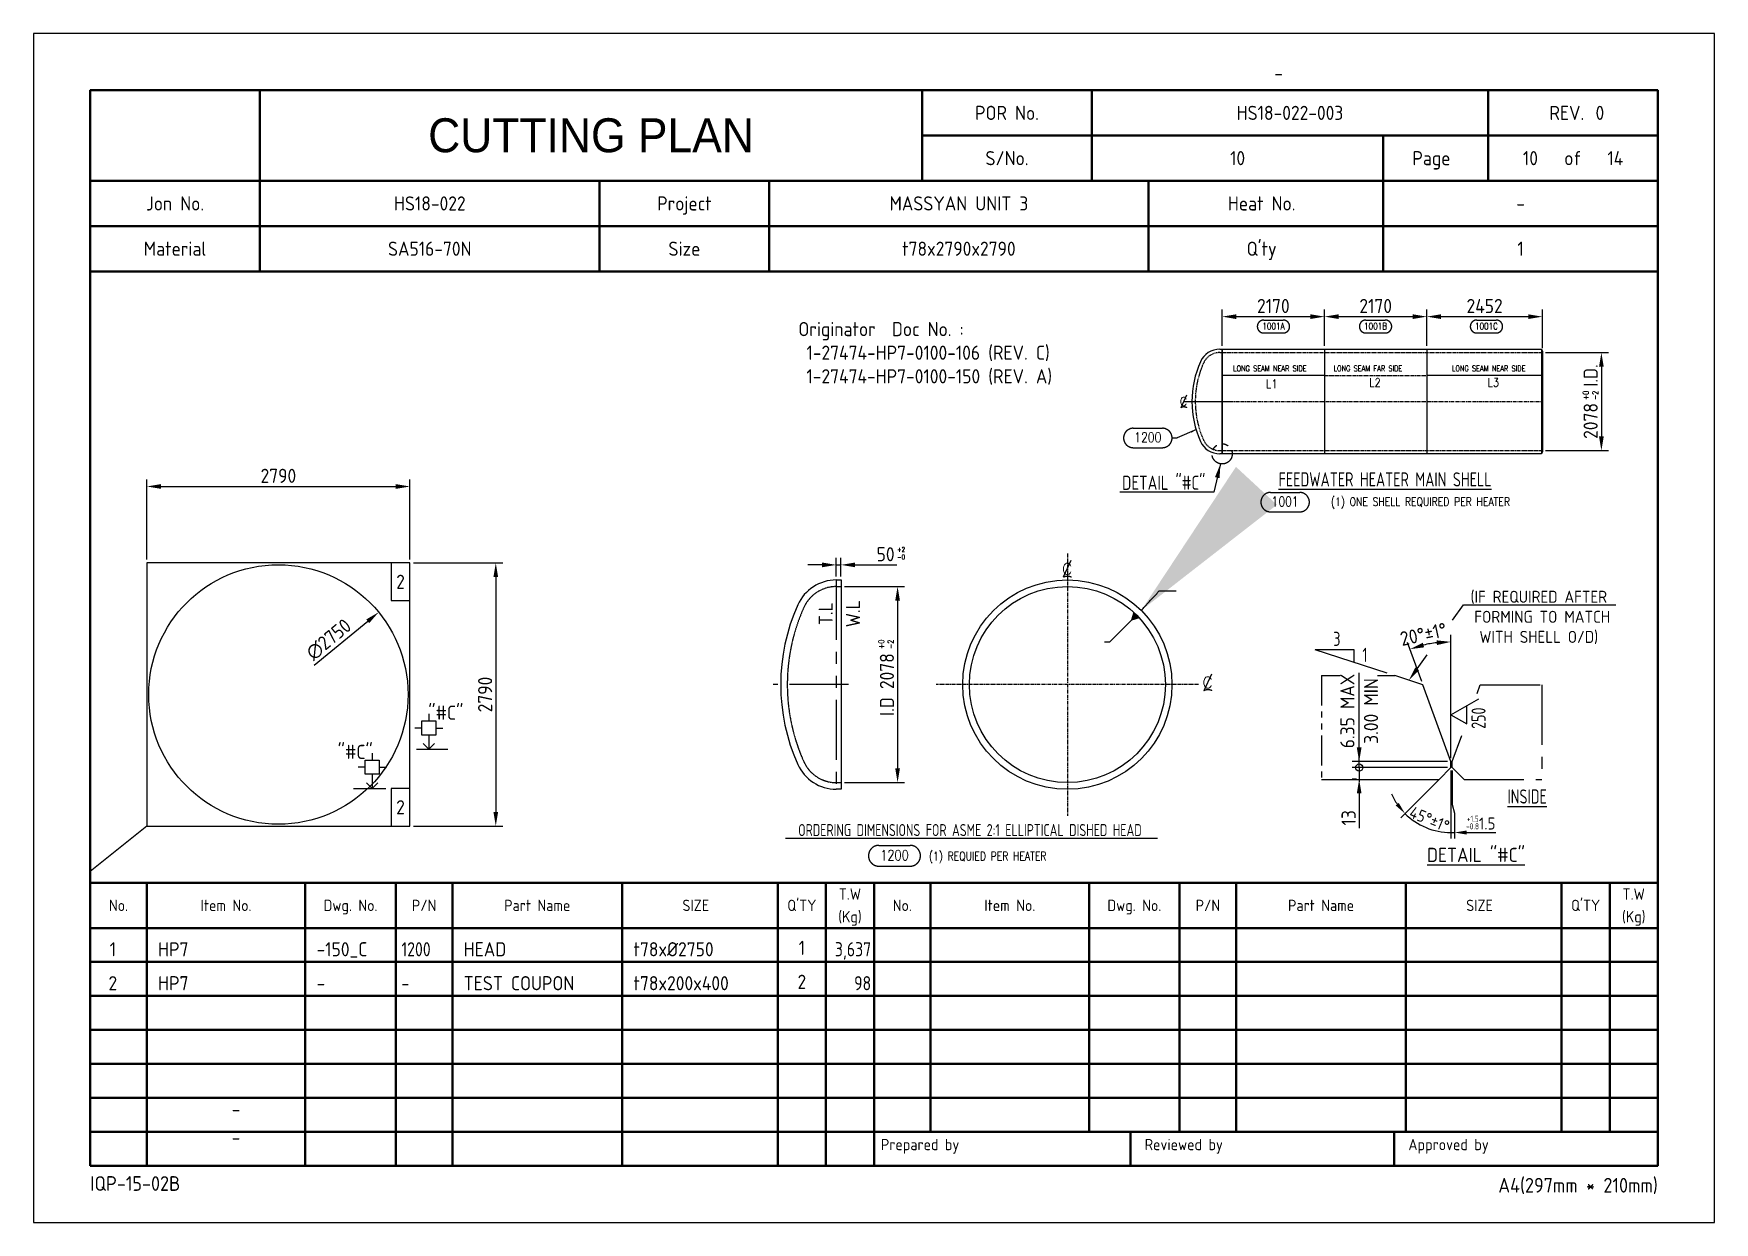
# Model space of a CAD drawing. Header units: millimetres. Extents: x -47360 to 661737, y -45870 to 354580.
# Drawn here: x 80000 to 97820, y 60000 to 72600 of the extents above; entities that cross this region are included whole.
import ezdxf
from ezdxf.enums import TextEntityAlignment as Align

# ---------------------------------------------------------------- set-up
doc = ezdxf.new("R2010")
doc.units = ezdxf.units.MM
doc.header["$LTSCALE"] = 10
for name, pattern in [('CENTER', [2, 1.25, -0.25, 0.25, -0.25]), ('CONT', [1, 1, 0]), ('DASHED', [0.75, 0.5, -0.25]), ('PHANTOM', [63.5, 31.75, -6.35, 6.35, -6.35, 6.35, -6.35])]:
    doc.linetypes.add(name, pattern=pattern)
for name, color, linetype in [('01_1  078xØ2750', 7, 'Continuous'), ('02_2  078x400x200', 7, 'Continuous'), ('11', 2, 'Continuous'), ('12', 1, 'CENTER'), ('12_Ejes principales', 1, 'CENTER'), ('13', 4, 'PHANTOM'), ('14', 3, 'DASHED'), ('15', 7, 'Continuous'), ('17', 7, 'Continuous'), ('GEN-ANN', 7, 'CONT'), ('GEN-TXT', 7, 'CONT'), ('N10_1  078x2790x2790', 7, 'Continuous'), ('T', 2, 'Continuous')]:
    doc.layers.add(name, color=color, linetype=linetype)
doc.layers.add('PAGE', color=9, linetype='Continuous', plot=False)
doc.layers.add('TITLE', color=15, linetype='Continuous', lineweight=40)
doc.styles.add('FRACTION', font='romans.shx', dxfattribs={"bigfont": 'FRACTION.shx'})
doc.styles.add('ROMANS', font='romans')
doc.styles.add('SIMPLEX', font='romans.shx', dxfattribs={"width": 0.8})
doc.styles.get("Standard").update_dxf_attribs({"font": 'isocp2.shx', "bigfont": 'whgtxt.shx'})
doc.dimstyles.new('ISO-25', dxfattribs={"dimscale": 60, "dimtxt": 2.5, "dimasz": 2.5, "dimexe": 1.25, "dimexo": 0.625, "dimtad": 1, "dimdec": 0, "dimdsep": 46, "dimtxsty": 'Standard', "dimcen": 2.5, "dimclrt": 2, "dimadec": 0, "dimazin": 0, "dimtfac": 1, "dimtdec": 0, "dimtmove": 0, "dimatfit": 3, "dimfxl": 1, "dimarcsym": 0})
doc.dimstyles.new('ISO-25 x2', dxfattribs={"dimscale": 60, "dimtxt": 2.5, "dimasz": 2.5, "dimexe": 1.25, "dimexo": 0.625, "dimtad": 1, "dimdec": 0, "dimlfac": 2, "dimdsep": 46, "dimtxsty": 'Standard', "dimcen": 2.5, "dimclrt": 2, "dimadec": 0, "dimazin": 0, "dimtfac": 1, "dimtdec": 0, "dimtmove": 0, "dimatfit": 3, "dimfxl": 1, "dimarcsym": 0})
doc.dimstyles.get("Standard").update_dxf_attribs({"dimtxt": 1, "dimasz": 1, "dimexe": 1, "dimexo": 1, "dimgap": 1, "dimtad": 1, "dimtxsty": 'Standard', "dimcen": 2.5, "dimadec": 0, "dimazin": 0, "dimtfac": 1, "dimtmove": 0, "dimatfit": 3, "dimfxl": 1, "dimarcsym": 0})

msp = doc.modelspace()

# ---------------------------------------------------------------- texts
at = {"color": 2}
for s, height, width, p in [('DETAIL "#C"', 150, 0.85, (91540.19, 67764.22)), ('%%UFEEDWATER HEATER MAIN SHELL', 150, 0.8, (93200, 67800)), ('3', 150, 0.8, (93779.96, 66109.98)), ('1', 150, 0.8, (94088.31, 65940.54)), ('-0.8', 63.75, 0.8, (95187.53, 64166.32)), ('+1.5', 63.75, 0.8, (95195.62, 64245.6))]:
    msp.add_text(s, height=height, dxfattribs=dict(at, width=width)).set_placement(p)
at = {"color": 2, "style": 'SIMPLEX', "width": 0.8}
for s, p in [('+2', (89155.26, 67108.05)), ('-0', (89155.26, 67028.05))]:
    msp.add_text(s, height=48, dxfattribs=at).set_placement(p)
at = {"color": 2, "width": 0.8}
msp.add_text('250', height=150, rotation=90, dxfattribs=at).set_placement((95394.4, 65231.08))
for s, height, p in [('%%UINSIDE', 150, (95834.69, 64514.11)), ('ORDERING DIMENSIONS FOR ASME 2:1 ELLIPTICAL DISHED HEAD', 127.5, (89927.62, 64158.31))]:
    msp.add_text(s, height=height, dxfattribs=at).set_placement(p, align=Align.MIDDLE_CENTER)
at = {"color": 2}
msp.add_text('%%UDETAIL "#C"', height=150, dxfattribs=at).set_placement((94773.18, 63819.97))
at = {"color": 2, "char_height": 127.5, "attachment_point": 5}
for s, insert in [('(IF REQUIRED AFTER\\P FORMING TO MATCH \\PWITH SHELL O/D)', (95958.17, 66412.34)), ('1.5', (95411.29, 64227.7))]:
    msp.add_mtext(s, dxfattribs=dict(at, insert=insert))
at = {"color": 2, "attachment_point": 5}
for s, insert, char_height, rotation in [('T.L', (88397.75, 66451.54), 150, 90), ('W.L', (88687.3, 66451.54), 150, 90), ('6.35 MAX\\P3.00 MIN', (94054.35, 65420), 150, 90), ('45°%%P1%%D', (94799.16, 64272.85), 127.5, 337.5)]:
    msp.add_mtext(s, dxfattribs=dict(at, insert=insert, char_height=char_height, rotation=rotation))
at = {"layer": '11', "style": 'SIMPLEX', "width": 0.85}
for s, p in [('L1', (93066.33, 68843.33, 70960545.69)), ('L2', (94161.1, 68857.52, 70960545.69)), ('L3', (95415.28, 68857.52, 70960545.69))]:
    msp.add_text(s, height=90, dxfattribs=at).set_placement(p)
at = {"layer": '15', "style": 'SIMPLEX', "width": 0.8}
for s, p in [('LONG SEAM NEAR SIDE', (92717.12, 69020.66, 70960545.69)), ('LONG SEAM FAR SIDE', (93782.31, 69020.66, 70960545.69)), ('LONG SEAM NEAR SIDE', (95037.5, 69020.66, 70960545.69))]:
    msp.add_text(s, height=60, dxfattribs=at).set_placement(p)
at = {"layer": '15', "color": 2, "style": 'SIMPLEX', "width": 0.8}
for s, p in [('+0', (96486.87, 68715.04)), ('-2', (96586.87, 68715.04)), ('+0', (89017.69, 66076.36)), ('-2', (89117.69, 66076.36))]:
    msp.add_text(s, height=60, rotation=90, dxfattribs=at).set_placement(p)
msp.add_text('(1) ONE SHELL REQUIRED PER HEATER', height=90, dxfattribs=at).set_placement((94703.66, 67638.7, -70960545.69), align=Align.MIDDLE_CENTER)
msp.add_text('(1) REQUIED PER HEATER', height=90, dxfattribs=at).set_placement((89492.23, 63881.63), align=Align.MIDDLE_LEFT)
at = {"layer": 'T'}
for s, p in [('2', (83890, 66790)), ('"#C"', (84370.19, 65402)), ('"#C"', (83409.81, 64987)), ('2', (83890, 64400))]:
    msp.add_text(s, height=150, dxfattribs=at).set_placement(p, align=Align.MIDDLE_CENTER)
for s, p in [('1', (80840, 62820)), ('2', (80840, 62460))]:
    msp.add_text(s, height=150, dxfattribs=at).set_placement(p, align=Align.CENTER)
for s, p in [('HP7', (81320, 62820)), ('-150_C', (83000, 62820)), ('HEAD', (84560, 62820)), ('t78x%%C2750', (86360, 62820)), ('HP7', (81320, 62460)), ('TEST COUPON', (84560, 62460)), ('t78x200x400', (86360, 62460)), ('-', (83000, 62460))]:
    msp.add_text(s, height=150, dxfattribs=at).set_placement(p)
at = {"layer": 'T', "width": 0.9}
for s, p in [('1200', (83900, 62820)), ('-', (83900, 62460))]:
    msp.add_text(s, height=150, dxfattribs=at).set_placement(p)
at = {"layer": 'T'}
for s, p in [('1', (88145, 62910)), ('2', (88145, 62550))]:
    msp.add_text(s, height=150, dxfattribs=at).set_placement(p, align=Align.MIDDLE)
at = {"layer": 'T', "width": 0.9}
for s, p in [('3,637', (88880, 62820)), ('98', (88880, 62460))]:
    msp.add_text(s, height=150, dxfattribs=at).set_placement(p, align=Align.RIGHT)
at = {"layer": 'T', "insert": (88108.16, 69543.04), "char_height": 150, "width": 3304.3281, "attachment_point": 1}
msp.add_mtext('Originator  Doc No. : \\P 1-27474-HP7-0100-106 (REV. C)\\P 1-27474-HP7-0100-150 (REV. A)', dxfattribs=at)

# ---------------------------------------------------------------- blocks, each defined once
blk = doc.blocks.new('CP00')
at = {"layer": 'PAGE'}
blk.add_line((20, 70), (10, 62), dxfattribs=at)
blk.add_lwpolyline([(0, 0), (297, 0), (297, 210), (0, 210)], close=True, dxfattribs=at)
at = {"layer": 'TITLE'}
for p, q in [((40, 184), (40, 200)), ((157, 184), (157, 200)), ((10, 184), (287, 184)), ((10, 168), (287, 168)), ((10, 60), (287, 60)), ((148.5, 16), (287, 16))]:
    blk.add_line(p, q, dxfattribs=at)
at = {"layer": 'TITLE', "color": 8}
for p, q in [((187, 184), (187, 200)), ((257, 184), (257, 192)), ((40, 168), (40, 184)), ((130, 168), (130, 184)), ((238.5, 168), (238.5, 184)), ((10, 176), (287, 176)), ((20, 10), (20, 60)), ((48, 10), (48, 60)), ((64, 10), (64, 60)), ((74, 10), (74, 60)), ((104, 10), (104, 60)), ((131.5, 10), (131.5, 60)), ((140, 10), (140, 60)), ((158.5, 16), (158.5, 60)), ((186.5, 16), (186.5, 60)), ((202.5, 16), (202.5, 60)), ((212.5, 16), (212.5, 60)), ((242.5, 16), (242.5, 60)), ((270, 16), (270, 60)), ((278.5, 16), (278.5, 60)), ((10, 52), (287, 52)), ((10, 46), (287, 46)), ((10, 40), (287, 40)), ((10, 34), (287, 34)), ((10, 28), (287, 28)), ((10, 22), (287, 22)), ((10, 16), (148.5, 16)), ((193.8, 16), (193.8, 10)), ((240.4, 16), (240.4, 10))]:
    blk.add_line(p, q, dxfattribs=at)
at = {"layer": 'TITLE', "color": 9}
for p, q in [((257, 192), (257, 200)), ((157, 192), (287, 192)), ((238.5, 184), (238.5, 192)), ((100, 168), (100, 184)), ((197, 168), (197, 184)), ((148.5, 10), (148.5, 60))]:
    blk.add_line(p, q, dxfattribs=at)
at = {"layer": 'TITLE', "color": 15}
blk.add_lwpolyline([(10, 10), (287, 10), (287, 200), (10, 200)], close=True, dxfattribs=at)
at = {"layer": 'PAGE', "color": 2}
blk.add_attdef('ATT_NESTINGPLANNO', text='', height=2.5, dxfattribs=at).set_placement((220, 203), align=Align.MIDDLE_CENTER)
for tag, p in [('ATT_OWNERITEMNO', (35, 7.09)), ('ATT_PARTNAME', (35, 2.09))]:
    blk.add_attdef(tag, text='', height=2.5, dxfattribs=at).set_placement(p, align=Align.MIDDLE_LEFT)
at = {"layer": 'TITLE', "color": 2}
for s, height, p in [('POR No.', 2.5, (172, 196)), ('S/No.', 2.5, (172, 188)), ('Page', 2.5, (247, 188)), ('of', 2.5, (272, 188)), ('Jon No.', 2.5, (25, 180)), ('Project', 2.5, (115, 180)), ('Heat No.', 2.5, (217, 180)), ('-', 2.5, (262.75, 180)), ('Material', 2.5, (25, 172)), ('Size', 2.5, (115, 172)), ("Q'ty", 2.5, (217, 172)), ('No.', 2, (15, 56)), ('Item No.', 2, (34, 56)), ('Dwg. No.', 2, (56, 56)), ('P/N', 2, (69, 56)), ('Part Name', 2, (89, 56)), ('SIZE', 2, (117, 56)), ("Q'TY", 2, (135.75, 56)), ('T.W', 2, (144.25, 58)), ('No.', 2, (153.5, 56)), ('Item No.', 2, (172.5, 56)), ('Dwg. No.', 2, (194.5, 56)), ('P/N', 2, (207.5, 56)), ('Part Name', 2, (227.5, 56)), ('SIZE', 2, (255.5, 56)), ("Q'TY", 2, (274.25, 56)), ('T.W', 2, (282.75, 58)), ('(Kg)', 2, (144.25, 54)), ('(Kg)', 2, (282.75, 54))]:
    blk.add_text(s, height=height, dxfattribs=at).set_placement(p, align=Align.MIDDLE_CENTER)
blk.add_text('REV.', height=2.5, dxfattribs=at).set_placement((274, 196), align=Align.MIDDLE_RIGHT)
blk.add_text('0', height=2.5, dxfattribs=at).set_placement((276, 196), align=Align.MIDDLE_LEFT)
for s, height, p in [('Prepared by', 2, (149.73, 12.75)), ('Reviewed by', 2, (196.33, 12.75)), ('Approved by', 2, (242.93, 12.75)), ('IQP-15-02B', 2.594, (10, 5.57))]:
    blk.add_text(s, height=height, dxfattribs=at).set_placement(p)
blk.add_text('A4(297mm * 210mm)', height=2.5936, dxfattribs=at).set_placement((287, 5.26), align=Align.RIGHT)
at = {"layer": 'TITLE', "color": 3, "insert": (98.5, 192), "char_height": 6, "width": 59.896, "attachment_point": 5}
blk.add_mtext('{\\fHYHeadLine-Medium|b0|i0|c129|p18;CUTTING PLAN}', dxfattribs=at)
at = {"layer": 'TITLE', "color": 2}
for tag, height, p in [('ATT_PORNO', 2.5, (222, 196)), ('ATT_CUTTINGPLANNO', 2.5, (212.75, 188)), ('ATT_PAGENO', 2.5, (264.5, 188)), ('ATT_PAGESUBTOTAL', 2.5, (279.5, 188)), ('ATT_WONO', 2.5, (70, 180)), ('ATT_PROJECT', 2.5, (163.5, 180)), ('ATT_PORWEIGHT', 2, (278.5, 89)), ('ATT_NETWEIGHT', 2, (278.5, 83)), ('ATT_SAVEWEIGHT', 2, (278.5, 77)), ('ATT_SCRAPWEIGHT', 2, (278.5, 71)), ('ATT_CUTTING', 2, (278.5, 65))]:
    blk.add_attdef(tag, text='', height=height, dxfattribs=at).set_placement(p, align=Align.MIDDLE_CENTER)
at = {"layer": 'TITLE', "color": 3}
for tag, p in [('ATT_MATERIAL', (70, 172)), ('ATT_SIZE', (163.5, 172)), ('ATT_QTY', (262.75, 172))]:
    blk.add_attdef(tag, text='', height=2.5, dxfattribs=at).set_placement(p, align=Align.MIDDLE_CENTER)
blk = doc.blocks.new('*D140')
at = {"color": 0, "lineweight": -2, "transparency": 16777216}
for p, q in [((81200, 67027), (81200, 67875)), ((81350, 67800), (83840, 67800)), ((83990, 67027), (83990, 67875))]:
    blk.add_line(p, q, dxfattribs=at)
at = {"color": 0, "transparency": 16777216}
for points in [[(81350, 67825), (81350, 67775), (81200, 67800)], [(83840, 67825), (83840, 67775), (83990, 67800)]]:
    blk.add_solid(points, dxfattribs=at)
at = {"layer": 'Defpoints', "color": 0, "transparency": 16777216}
for p in [(83990, 67800), (81200, 66990), (83990, 66990)]:
    blk.add_point(p, dxfattribs=at)
at = {"color": 2, "transparency": 16777216, "insert": (82595, 67913), "char_height": 150, "attachment_point": 5}
blk.add_mtext('2790', dxfattribs=at)
blk = doc.blocks.new('*D141')
at = {"color": 0, "lineweight": -2, "transparency": 16777216}
for p, q in [((84028, 66990), (84975, 66990)), ((84900, 66840), (84900, 64350)), ((84028, 64200), (84975, 64200))]:
    blk.add_line(p, q, dxfattribs=at)
at = {"color": 0, "transparency": 16777216}
for points in [[(84875, 66840), (84925, 66840), (84900, 66990)], [(84875, 64350), (84925, 64350), (84900, 64200)]]:
    blk.add_solid(points, dxfattribs=at)
at = {"layer": 'Defpoints', "color": 0, "transparency": 16777216}
for p in [(83990, 66990), (83990, 64200), (84900, 64200)]:
    blk.add_point(p, dxfattribs=at)
at = {"color": 2, "transparency": 16777216, "insert": (84787, 65595), "char_height": 150, "attachment_point": 5, "rotation": 90}
blk.add_mtext('2790', dxfattribs=at)
blk = doc.blocks.new('*D142')
at = {"color": 0, "lineweight": -2, "transparency": 16777216}
blk.add_line((82974, 65906), (83542, 66371), dxfattribs=at)
at = {"color": 0, "transparency": 16777216}
blk.add_solid([(83527, 66391), (83558, 66352), (83658, 66467)], dxfattribs=at)
at = {"layer": 'Defpoints', "color": 0, "transparency": 16777216}
for p in [(83658, 66467), (81532, 64723)]:
    blk.add_point(p, dxfattribs=at)
at = {"color": 2, "transparency": 16777216, "insert": (83129, 66178), "char_height": 150, "attachment_point": 5, "rotation": 39.3367}
blk.add_mtext('∅2750', dxfattribs=at)
blk = doc.blocks.new('$CL')
at = {"layer": 'GEN-TXT', "color": 2, "linetype": 'CONT'}
blk.add_line((0.031, 0.069), (-0.031, -0.069), dxfattribs=at)
blk.add_arc((0.003, -0.131), 0.0703, 61.7604, 118.2396, dxfattribs=at)
at = {"layer": 'GEN-TXT', "color": 2, "linetype": 'CONT', "style": 'FRACTION'}
blk.add_text('C', height=0.0938, dxfattribs=at).set_placement((0, 0), align=Align.MIDDLE)
blk = doc.blocks.new('$PNBR')
at = {"layer": 'GEN-ANN', "color": 7, "linetype": 'CONT'}
for p, q in [((0.125, 0.125), (0.5, 0.125)), ((0.125, -0.125), (0.5, -0.125))]:
    blk.add_line(p, q, dxfattribs=at)
for centre, start, end in [((0.125, 0), 90, 270), ((0.5, 0), 270, 90)]:
    blk.add_arc(centre, 0.125, start, end, dxfattribs=at)
at = {"layer": 'GEN-ANN', "color": 7, "linetype": 'CONT', "style": 'FRACTION'}
blk.add_attdef('PNB', text='', height=0.0938, dxfattribs=at).set_placement((0.313, -0.046), align=Align.CENTER)
blk = doc.blocks.new('*D234')
at = {"color": 0, "lineweight": -2, "transparency": 16777216}
for p, q in [((92601, 69292), (92601, 69675)), ((92751, 69600), (93536, 69600)), ((93686, 69292), (93686, 69675))]:
    blk.add_line(p, q, dxfattribs=at)
at = {"color": 0, "transparency": 16777216}
for points in [[(92751, 69625), (92751, 69575), (92601, 69600)], [(93536, 69625), (93536, 69575), (93686, 69600)]]:
    blk.add_solid(points, dxfattribs=at)
at = {"layer": 'Defpoints', "color": 0, "transparency": 16777216}
for p in [(93686, 69600), (92601, 69254), (93686, 69254)]:
    blk.add_point(p, dxfattribs=at)
at = {"color": 2, "transparency": 16777216, "insert": (93144, 69713), "char_height": 150, "attachment_point": 5}
blk.add_mtext('2170', dxfattribs=at)
blk = doc.blocks.new('*D235')
at = {"color": 0, "lineweight": -2, "transparency": 16777216}
for p, q in [((93686, 69292), (93686, 69675)), ((93836, 69600), (94621, 69600)), ((94771, 69292), (94771, 69675))]:
    blk.add_line(p, q, dxfattribs=at)
at = {"color": 0, "transparency": 16777216}
for points in [[(93836, 69625), (93836, 69575), (93686, 69600)], [(94621, 69625), (94621, 69575), (94771, 69600)]]:
    blk.add_solid(points, dxfattribs=at)
at = {"layer": 'Defpoints', "color": 0, "transparency": 16777216}
for p in [(94771, 69600), (93686, 69254), (94771, 69254)]:
    blk.add_point(p, dxfattribs=at)
at = {"color": 2, "transparency": 16777216, "insert": (94229, 69713), "char_height": 150, "attachment_point": 5}
blk.add_mtext('2170', dxfattribs=at)
blk = doc.blocks.new('*D236')
at = {"color": 0, "lineweight": -2, "transparency": 16777216}
for p, q in [((94771, 69292), (94771, 69675)), ((94921, 69600), (95847, 69600)), ((95997, 69267), (95997, 69675))]:
    blk.add_line(p, q, dxfattribs=at)
at = {"color": 0, "transparency": 16777216}
for points in [[(94921, 69625), (94921, 69575), (94771, 69600)], [(95847, 69625), (95847, 69575), (95997, 69600)]]:
    blk.add_solid(points, dxfattribs=at)
at = {"layer": 'Defpoints', "color": 0, "transparency": 16777216}
for p in [(95997, 69600), (94771, 69255), (95997, 69229)]:
    blk.add_point(p, dxfattribs=at)
at = {"color": 2, "transparency": 16777216, "insert": (95384, 69713), "char_height": 150, "attachment_point": 5}
blk.add_mtext('2452', dxfattribs=at)
blk = doc.blocks.new('*D237')
at = {"color": 0, "lineweight": -2, "transparency": 16777216}
for p, q in [((96028, 69220), (96697, 69220)), ((96622, 69070), (96622, 68331)), ((96028, 68181), (96697, 68181))]:
    blk.add_line(p, q, dxfattribs=at)
at = {"color": 0, "transparency": 16777216}
for points in [[(96597, 69070), (96647, 69070), (96622, 69220)], [(96597, 68331), (96647, 68331), (96622, 68181)]]:
    blk.add_solid(points, dxfattribs=at)
at = {"layer": 'Defpoints', "color": 0, "transparency": 16777216}
for p in [(95991, 69220), (95991, 68181), (96622, 68181)]:
    blk.add_point(p, dxfattribs=at)
at = {"color": 2, "transparency": 16777216, "insert": (96508, 68700), "char_height": 150, "attachment_point": 5, "rotation": 90}
blk.add_mtext('2078  I.D.', dxfattribs=at)
blk = doc.blocks.new('*D246')
at = {"color": 0, "lineweight": -2, "transparency": 16777216}
for p, q in [((88598, 66739), (89235, 66739)), ((89160, 66589), (89160, 64811)), ((88598, 64661), (89235, 64661))]:
    blk.add_line(p, q, dxfattribs=at)
at = {"color": 0, "transparency": 16777216}
for points in [[(89135, 66589), (89185, 66589), (89160, 66739)], [(89135, 64811), (89185, 64811), (89160, 64661)]]:
    blk.add_solid(points, dxfattribs=at)
at = {"layer": 'Defpoints', "color": 0, "transparency": 16777216}
for p in [(88560, 66739), (88560, 64661), (89160, 64661)]:
    blk.add_point(p, dxfattribs=at)
at = {"color": 2, "transparency": 16777216, "insert": (89047, 65700), "char_height": 150, "attachment_point": 5, "rotation": 90}
blk.add_mtext('I.D 2078', dxfattribs=at)
blk = doc.blocks.new('*D247')
at = {"color": 0, "lineweight": -2, "transparency": 16777216}
for p, q in [((88510, 66846), (88510, 67044)), ((88560, 66846), (88560, 67044)), ((88360, 66969), (88210, 66969)), ((88510, 66969), (88560, 66969)), ((88710, 66969), (89153, 66969))]:
    blk.add_line(p, q, dxfattribs=at)
at = {"color": 0, "transparency": 16777216}
for points in [[(88360, 66994), (88360, 66944), (88510, 66969)], [(88710, 66994), (88710, 66944), (88560, 66969)]]:
    blk.add_solid(points, dxfattribs=at)
at = {"layer": 'Defpoints', "color": 0, "transparency": 16777216}
for p in [(88510, 66969), (88510, 66809), (88560, 66809)]:
    blk.add_point(p, dxfattribs=at)
at = {"color": 2, "transparency": 16777216, "insert": (89033, 67082), "char_height": 150, "attachment_point": 5}
blk.add_mtext('50', dxfattribs=at)
blk = doc.blocks.new('_Small')
at = {"color": 0, "linetype": 'ByBlock', "lineweight": -2}
blk.add_circle((0, 0), 0.25, dxfattribs=at)
blk = doc.blocks.new('*D281')
at = {"color": 0, "lineweight": -2, "transparency": 16777216}
for p, q in [((94054, 65034), (94054, 65184)), ((94989, 64884), (93979, 64884)), ((94054, 64821), (94054, 64884)), ((94989, 64821), (93979, 64821)), ((94054, 64821), (94054, 64671))]:
    blk.add_line(p, q, dxfattribs=at)
at = {"color": 0, "transparency": 16777216}
blk.add_solid([(94029, 65034), (94079, 65034), (94054, 64884)], dxfattribs=at)
at = {"layer": 'Defpoints', "color": 0, "transparency": 16777216}
for p in [(94054, 64884), (95026, 64884), (95026, 64821)]:
    blk.add_point(p, dxfattribs=at)
at = {"color": 0, "lineweight": -2, "transparency": 16777216, "xscale": 150, "yscale": 150, "zscale": 150, "rotation": 90}
blk.add_blockref('_Small', (94054, 64821), dxfattribs=at)
blk = doc.blocks.new('*D282')
at = {"color": 0, "lineweight": -2, "transparency": 16777216}
for p, q in [((94054, 64821), (94054, 64971)), ((94989, 64821), (93979, 64821)), ((94024, 64696), (93979, 64696)), ((94054, 64821), (94054, 64696)), ((94054, 64546), (94054, 64180))]:
    blk.add_line(p, q, dxfattribs=at)
at = {"color": 0, "transparency": 16777216}
blk.add_solid([(94029, 64546), (94079, 64546), (94054, 64696)], dxfattribs=at)
at = {"layer": 'Defpoints', "color": 0, "transparency": 16777216}
for p in [(94054, 64696), (94062, 64696), (95026, 64821)]:
    blk.add_point(p, dxfattribs=at)
at = {"color": 2, "transparency": 16777216, "insert": (93942, 64288), "char_height": 150, "attachment_point": 5, "rotation": 90}
blk.add_mtext('13', dxfattribs=at)
blk = doc.blocks.new('_None')
blk = doc.blocks.new('*D283')
at = {"color": 0, "lineweight": -2, "transparency": 16777216}
for p, q in [((94718, 65732), (94567, 66147)), ((95026, 64922), (95026, 66228))]:
    blk.add_line(p, q, dxfattribs=at)
blk.add_arc((95026, 64884), 1269, 96.7786, 103.2214, dxfattribs=at)
at = {"color": 0, "transparency": 16777216}
for points in [[(94743, 66095), (94729, 66143), (94592, 66076)], [(94875, 66169), (94878, 66119), (95026, 66153)]]:
    blk.add_solid(points, dxfattribs=at)
at = {"layer": 'Defpoints', "color": 0, "transparency": 16777216}
for p in [(94879, 66144), (94730, 65697), (95026, 64884), (95026, 64884), (95026, 64821)]:
    blk.add_point(p, dxfattribs=at)
at = {"color": 2, "transparency": 16777216, "insert": (94735, 66234), "char_height": 150, "attachment_point": 5, "rotation": 12.1757}
blk.add_mtext('20°%%P1%%D', dxfattribs=at)

# ---------------------------------------------------------------- dimensions: what is measured, and where the dimension line sits
for base, p1, p2, dimstyle, picture, middle in [((93686.2, 69600), (92601.2, 69254.5), (93686.2, 69254.5), 'ISO-25 x2', '*D234', (93143.61, 69600)), ((88510.25, 66969.11), (88560.25, 66809), (88510.25, 66809), 'ISO-25', '*D247', (89032.94, 66969.11))]:
    dim = msp.add_linear_dim(base=base, p1=p1, p2=p2, dimstyle=dimstyle)
    dim.commit()
    dim.dimension.update_dxf_attribs({"geometry": picture, "text_midpoint": middle, "dimtype": 160})
for base, p1, p2, dimstyle, picture, middle in [((94771.2, 69600), (93686.2, 69254.5), (94771.2, 69254.5), 'ISO-25 x2', '*D235', (94228.7, 69712.51)), ((95997.31, 69600), (94771.2, 69254.5), (95997.31, 69229.02), 'ISO-25 x2', '*D236', (95384.25, 69712.51)), ((83990, 67800), (81200, 66990), (83990, 66990), 'ISO-25', '*D140', (82595, 67912.51))]:
    dim = msp.add_linear_dim(base=base, p1=p1, p2=p2, dimstyle=dimstyle)
    dim.commit()
    dim.dimension.update_dxf_attribs({"geometry": picture, "text_midpoint": middle})
for base, p1, p2, text, dimstyle, picture, middle in [((96621.7, 68180.5), (95990.96, 69219.5), (95990.96, 68180.5), '<>  I.D.', 'ISO-25 x2', '*D237', (96508.16, 68700)), ((89160.25, 64661), (88560.25, 66739), (88560.25, 64661), 'I.D <>', 'ISO-25', '*D246', (89046.7, 65700))]:
    dim = msp.add_linear_dim(base=base, p1=p1, p2=p2, angle=90, text=text, dimstyle=dimstyle)
    dim.commit()
    dim.dimension.update_dxf_attribs({"geometry": picture, "text_midpoint": middle})
dim = msp.add_linear_dim(base=(84900, 64200), p1=(83990, 66990), p2=(83990, 64200), angle=90, dimstyle='ISO-25')
dim.commit()
dim.dimension.update_dxf_attribs({"geometry": '*D141', "text_midpoint": (84787.49, 65595)})
dim = msp.add_diameter_dim_2p(p1=(81531.53, 64723.42), p2=(83658.47, 66466.58), dimstyle='ISO-25')
dim.commit()
dim.dimension.update_dxf_attribs({"geometry": '*D142', "text_midpoint": (83200.17, 66090.97), "dimtype": 163})
dim = msp.add_angular_dim_2l(base=(94878.88, 66144.39), line1=((95026.15, 64884.37), (94730.33, 65697.14)), line2=((95026.15, 64820.87), (95026.15, 64884.37)), text='<>%%P1%%D', dimstyle='ISO-25')
dim.commit()
dim.dimension.update_dxf_attribs({"geometry": '*D283', "text_midpoint": (94758.59, 66124.43), "dimtype": 162})
for base, p2, text, override, picture, middle in [((94054.35, 64884.37), (95026.15, 64884.37), ' ', {"dimblk1": 'Small', "dimsah": 1}, '*D281', (94054.35, 64852.62)), ((94054.35, 64695.87), (94061.89, 64695.87), '13', {"dimblk1": 'None', "dimsah": 1}, '*D282', (93941.85, 64287.76))]:
    dim = msp.add_linear_dim(base=base, p1=(95026.15, 64820.87), p2=p2, angle=90, text=text, dimstyle='ISO-25', override=override)
    dim.commit()
    dim.dimension.update_dxf_attribs({"geometry": picture, "text_midpoint": middle})

# ---------------------------------------------------------------- hatches: boundary and pattern name
at = {"layer": '15'}
h = msp.add_hatch(color=256, dxfattribs=at)
h.paths.add_polyline_path([(91641.46, 66384.62), (91663.26, 66465.99, -0.00304812), (91693.22, 66436.39)])
h.paths.add_polyline_path([(91641.46, 66384.62), (91693.22, 66436.39, -0.00304812), (91722.82, 66406.42)])

# ---------------------------------------------------------------- linework, layer by layer
for p, q in [((94054.35, 65184.37), (94054.35, 65824.62)), ((84060.47, 65015), (84390.23, 65015)), ((94897.36, 64692.08), (94494.03, 64288.74)), ((95026.15, 64788.99), (95026.15, 64068.33)), ((95038.9, 64788.99), (95038.9, 64428.66)), ((83389.77, 64600), (83735.05, 64600)), ((95038.9, 64428.66), (95064.4, 64337.72)), ((95064.4, 64337.72), (95064.4, 64068.33)), ((95026.15, 64132.08), (95064.4, 64132.08)), ((95191.9, 64132.08), (95503.18, 64132.08))]:
    msp.add_line(p, q)
for points in [[(95042.11, 66381.67), (95161.28, 66545.58), (96776.58, 66545.58)], [(94668.5, 65867.83), (94775.74, 66015.32)]]:
    msp.add_lwpolyline(points)
for start, end in [(203.757914, 214.378957), (225, 270)]:
    msp.add_arc((95026.15, 64820.87), 688.79, start, end)
for points in [[(94648.28, 65882.53), (94580.29, 65746.5), (94688.72, 65853.13)], [(94441.33, 64418.36), (94474.03, 64445.5), (94539.1, 64333.82)], [(95191.9, 64153.33), (95191.9, 64110.83), (95064.4, 64132.08)]]:
    msp.add_solid(points)
at = {"layer": '01_1  078xØ2750'}
msp.add_circle((82595, 65595), 1375, dxfattribs=at)
at = {"layer": '02_2  078x400x200'}
for points in [[(83990, 66990), (83790, 66990), (83790, 66590), (83990, 66590)], [(83990, 64600), (83790, 64600), (83790, 64200), (83990, 64200)]]:
    msp.add_lwpolyline(points, close=True, dxfattribs=at)
at = {"layer": '11', "color": 3}
for p, q in [((93686.2, 69254.5), (93686.2, 68145.5)), ((94771.2, 69254.5), (94771.2, 68145.5)), ((93686.2, 68977.25), (92601.2, 68977.25)), ((95997.31, 68977.25), (94771.2, 68977.25)), ((93653.55, 65795.87), (93852.36, 65795.87)), ((94247.2, 65795.87), (94430.26, 65795.87)), ((94730.33, 65697.14), (94430.26, 65795.87)), ((95026.15, 64884.37), (94730.33, 65697.14)), ((95026.15, 64820.87), (95026.15, 64884.37)), ((93653.55, 64695.87), (94901.15, 64695.87)), ((94901.15, 64695.87), (95026.15, 64820.87))]:
    msp.add_line(p, q, dxfattribs=at)
at = {"layer": '11'}
msp.add_line((91914.6, 64067.23), (87970.49, 64067.23), dxfattribs=at)
at = {"layer": '11', "color": 3}
msp.add_lwpolyline([(92576.12, 69254.5), (92601.2, 69254.5), (92601.2, 68145.5), (92576.12, 68145.5)], dxfattribs=at)
msp.add_lwpolyline([(92601.2, 69254.5), (95988.04, 69254.5), (95997.31, 69229.02), (95997.31, 68170.98), (95988.04, 68145.5), (92601.2, 68145.5)], close=True, dxfattribs=at)
for centre, radius, start, end in [((92576.6, 69029.61), 224.89, 90.120932, 155.581912), ((93314.55, 68700), 1033.1, 155.855394, 204.144606), ((92576.6, 68370.39), 224.89, 204.418088, 269.879068)]:
    msp.add_arc(centre, radius, start, end, dxfattribs=at)
at = {"layer": '12', "ltscale": 3}
for p, q in [((92201.69, 68700), (95997.31, 68700)), ((90960.25, 67089.7), (90960.25, 64310.3)), ((92349.94, 65700), (89570.55, 65700))]:
    msp.add_line(p, q, dxfattribs=at)
at = {"layer": '12_Ejes principales', "ltscale": 50}
for p, q in [((92206.32, 68700), (92686.89, 68700)), ((88640.18, 65700), (87840.81, 65700))]:
    msp.add_line(p, q, dxfattribs=at)
at = {"layer": '13', "ltscale": 2}
for p, q in [((88510.25, 66809), (88510.25, 64591)), ((95303.26, 65604.49), (95336.98, 65697.14)), ((95336.98, 65697.14), (95990.42, 65697.14)), ((95990.42, 65697.14), (95990.42, 64695.87)), ((95041.15, 64884.37), (95141.32, 65159.57)), ((95166.15, 64695.87), (95041.15, 64820.87)), ((95166.15, 64695.87), (95990.42, 64695.87))]:
    msp.add_line(p, q, dxfattribs=at)
at = {"layer": '13'}
for p, q in [((93653.55, 65795.87), (93653.55, 64695.87)), ((95041.15, 64820.87), (95041.15, 64884.37))]:
    msp.add_line(p, q, dxfattribs=at)
msp.add_circle((92601.2, 68145.5), 107.08, dxfattribs=at)
at = {"layer": '14', "color": 6, "ltscale": 2}
for p, q in [((92576.2, 69219.5), (92601.2, 69219.5)), ((93686.2, 68977.25), (94771.2, 68977.25)), ((92576.2, 68180.5), (92601.2, 68180.5))]:
    msp.add_line(p, q, dxfattribs=at)
at = {"layer": '14', "color": 6}
for p, q in [((88510.25, 66739), (88560.25, 66739)), ((88510.25, 64661), (88560.25, 64661))]:
    msp.add_line(p, q, dxfattribs=at)
at = {"layer": '14', "color": 6, "ltscale": 2}
for points in [[(92601.2, 69219.5), (95990.96, 69219.5), (95997.31, 69225.85)], [(92601.2, 68180.5), (95990.96, 68180.5), (95997.31, 68174.15)]]:
    msp.add_lwpolyline(points, dxfattribs=at)
for centre, radius, start, end in [((92576.6, 69029.61), 189.89, 90.121044, 155.531151), ((93314.55, 68700), 998.1, 155.855394, 204.144606), ((92576.6, 68370.39), 189.89, 204.468849, 269.878956)]:
    msp.add_arc(centre, radius, start, end, dxfattribs=at)
at = {"layer": '14', "color": 6}
for centre, radius, start, end in [((88511.05, 66359.23), 379.78, 90.121044, 155.531151), ((89986.95, 65700), 1996.2, 155.855394, 204.144606), ((88511.05, 65040.77), 379.78, 204.468849, 269.878956)]:
    msp.add_arc(centre, radius, start, end, dxfattribs=at)
at = {"layer": '15', "linetype": 'Continuous'}
msp.add_line((95988.04, 69254.5), (95988.04, 68145.5), dxfattribs=at)
at = {"layer": '15'}
for p, q in [((92070.55, 68314.03, -106440818.53), (92122.92, 68314.03, -106440818.53)), ((92512.87, 67738.65), (91518.11, 67738.65)), ((91693.22, 66436.39), (91406.27, 66149.43)), ((91663.26, 66465.99), (91641.46, 66384.62)), ((91722.82, 66406.42), (91641.46, 66384.62)), ((94001.42, 66069.12), (93587.78, 66069.12)), ((94350.96, 65821.15), (93587.78, 66069.12)), ((94001.42, 65934.72), (94001.42, 66069.12)), ((95026.15, 65380.45), (95321.35, 65550.88)), ((95194.96, 65282.99), (95194.96, 65477.91)), ((95026.15, 65380.45), (95194.96, 65282.99))]:
    msp.add_line(p, q, dxfattribs=at)
at = {"layer": '17'}
msp.add_line((91406.27, 66149.43), (91354.27, 66149.43), dxfattribs=at)
at = {"layer": 'N10_1  078x2790x2790', "color": 3}
msp.add_lwpolyline([(83990, 64200), (83990, 66990), (81200, 66990), (81200, 64200)], close=True, dxfattribs=at)
msp.add_lwpolyline([(88510.1, 66809), (88560.25, 66809), (88560.25, 64591), (88510.1, 64591)], dxfattribs=at)
for radius in [1109, 1039]:
    msp.add_circle((90960.25, 65700), radius, dxfattribs=at)
for centre, radius, start, end in [((88511.05, 66359.23), 449.77, 90.120932, 155.581912), ((89986.95, 65700), 2066.2, 155.855394, 204.144606), ((88511.05, 65040.77), 449.77, 204.418088, 269.879068)]:
    msp.add_arc(centre, radius, start, end, dxfattribs=at)
at = {"layer": 'T'}
for p, q in [((84115.12, 65240), (84040.12, 65240)), ((84190.12, 65390), (84190.12, 65315)), ((84265.12, 65240), (84340.12, 65240)), ((84190.12, 65165), (84190.12, 65015)), ((83589.88, 64975), (83589.88, 64900)), ((83514.88, 64825), (83439.88, 64825)), ((83589.88, 64750), (83589.88, 64600)), ((83664.88, 64825), (83739.88, 64825))]:
    msp.add_line(p, q, dxfattribs=at)
for points in [[(84115.12, 65315), (84265.12, 65315), (84265.12, 65165), (84115.12, 65165)], [(83514.88, 64900), (83664.88, 64900), (83664.88, 64750), (83514.88, 64750)]]:
    msp.add_lwpolyline(points, close=True, dxfattribs=at)
for points in [[(84130.12, 65075), (84190.12, 65015), (84250.12, 65075)], [(83529.88, 64660), (83589.88, 64600), (83649.88, 64660)]]:
    msp.add_lwpolyline(points, dxfattribs=at)

# ---------------------------------------------------------------- block references
ref = msp.add_blockref('CP00', (80000, 60000), dxfattribs=dict(xscale=60, yscale=60, zscale=60))
ref.add_attrib('ATT_WONO', 'HS18-022', dxfattribs={"layer": 'TITLE', "color": 2, "height": 150}).set_placement((84200, 70800), align=Align.MIDDLE_CENTER)
ref.add_attrib('ATT_PROJECT', 'MASSYAN UNIT 3', dxfattribs={"layer": 'TITLE', "color": 2, "height": 150}).set_placement((89810, 70800), align=Align.MIDDLE_CENTER)
ref.add_attrib('ATT_PORNO', 'HS18-022-003', dxfattribs={"layer": 'TITLE', "color": 2, "height": 150}).set_placement((93320, 71760), align=Align.MIDDLE_CENTER)
ref.add_attrib('ATT_OWNERITEMNO', '-', dxfattribs={"layer": 'PAGE', "color": 2, "height": 150}).set_placement((82100, 61200), align=Align.MIDDLE_LEFT)
ref.add_attrib('ATT_PARTNAME', '-', dxfattribs={"layer": 'PAGE', "color": 2, "height": 150}).set_placement((82100, 60900), align=Align.MIDDLE_LEFT)
ref.add_attrib('ATT_MATERIAL', 'SA516-70N', dxfattribs={"layer": 'TITLE', "color": 3, "height": 150}).set_placement((84200, 70320), align=Align.MIDDLE_CENTER)
ref.add_attrib('ATT_SIZE', 't78x2790x2790', dxfattribs={"layer": 'TITLE', "color": 3, "height": 150}).set_placement((89810, 70320), align=Align.MIDDLE_CENTER)
ref.add_attrib('ATT_QTY', '1', dxfattribs={"layer": 'TITLE', "color": 3, "height": 150}).set_placement((95765, 70320), align=Align.MIDDLE_CENTER)
ref.add_attrib('ATT_NESTINGPLANNO', '-', dxfattribs={"layer": 'PAGE', "color": 2, "height": 150}).set_placement((93200, 72180), align=Align.MIDDLE_CENTER)
ref.add_attrib('ATT_CUTTINGPLANNO', '10', dxfattribs={"layer": 'TITLE', "color": 2, "height": 150}).set_placement((92765, 71280), align=Align.MIDDLE_CENTER)
ref.add_attrib('ATT_PAGENO', '10', dxfattribs={"layer": 'TITLE', "color": 2, "height": 150}).set_placement((95870, 71280), align=Align.MIDDLE_CENTER)
ref.add_attrib('ATT_PAGESUBTOTAL', '14', dxfattribs={"layer": 'TITLE', "color": 2, "height": 150}).set_placement((96770, 71280), align=Align.MIDDLE_CENTER)
at = {"layer": '15'}
ref = msp.add_blockref('$PNBR', (92973.95, 69495.48), dxfattribs=dict(at, xscale=548.7975689143431, yscale=548.7975689143431, zscale=548.7975689143431))
ref.add_attrib('PNB', '1001A', dxfattribs={"layer": '11', "height": 70, "style": 'FRACTION', "width": 0.8}).set_placement((93145.45, 69465.08), align=Align.CENTER)
ref = msp.add_blockref('$PNBR', (94056.09, 69495.48), dxfattribs=dict(at, xscale=548.7975689143431, yscale=548.7975689143431, zscale=548.7975689143431))
ref.add_attrib('PNB', '1001B', dxfattribs={"layer": '11', "height": 70, "style": 'FRACTION', "width": 0.8}).set_placement((94227.59, 69465.08), align=Align.CENTER)
ref = msp.add_blockref('$PNBR', (95232.06, 69495.48), dxfattribs=dict(at, xscale=548.7975689143431, yscale=548.7975689143431, zscale=548.7975689143431))
ref.add_attrib('PNB', '1001C', dxfattribs={"layer": '11', "height": 70, "style": 'FRACTION', "width": 0.8}).set_placement((95403.56, 69465.08), align=Align.CENTER)
for p, xscale, yscale, zscale in [((92192.42, 68701.23), 959.9999999999998, 959.9999999999998, 959.9999999999998), ((90956.98, 66925.48), 1280, 1280, 1280), ((92446.88, 65723.2), 1279.999999999999, 1279.999999999999, 1279.999999999999)]:
    msp.add_blockref('$CL', p, dxfattribs=dict(at, xscale=xscale, yscale=yscale, zscale=zscale))
ref = msp.add_blockref('$PNBR', (91556.05, 68314.03, -106440818.53), dxfattribs=dict(at, xscale=823.1963533715145, yscale=823.1963533715145, zscale=823.1963533715145))
ref.add_attrib('PNB', '1200', dxfattribs={"layer": '11', "color": 3, "height": 105, "style": 'FRACTION', "width": 0.8}).set_placement((91813.3, 68268.41, -106440818.53), align=Align.CENTER)
ref = msp.add_blockref('$PNBR', (93011.67, 67633.91, -70960545.69), dxfattribs=dict(at, xscale=823.1963533715145, yscale=823.196353371512, zscale=823.196353371513))
ref.add_attrib('PNB', '1001', dxfattribs={"layer": '11', "height": 105, "style": 'FRACTION', "width": 0.8}).set_placement((93268.92, 67588.3, -70960545.69), align=Align.CENTER)
ref = msp.add_blockref('$PNBR', (88851.5, 63885.5), dxfattribs=dict(at, xscale=881.9960958425825, yscale=881.9960958425825, zscale=881.9960958425825))
ref.add_attrib('PNB', '1200', dxfattribs={"layer": '11', "height": 110.25, "style": 'FRACTION', "width": 0.8}).set_placement((89127.13, 63836.63), align=Align.CENTER)

msp.set_redraw_order([(e.dxf.handle, doc.entitydb.next_handle()) for e in msp.query("TEXT MTEXT ATTDEF DIMENSION ARC_DIMENSION")])  # texts and dimensions are drawn at this point

# ---------------------------------------------------------------- leaders
msp.add_leader([(92583.54, 68039.89), (92512.87, 67738.65)], dimstyle='ISO-25', override={"dimgap": 0.625, "dimtad": 0})
at = {"layer": '15'}
msp.add_leader([(92327.84, 68402.29, 35480272.84), (92122.92, 68314.03, 35480272.84)], dimstyle='Standard', override={"dimtxt": 60, "dimasz": 60, "dimexe": 60, "dimexo": 30, "dimgap": 30, "dimtad": 0, "dimtih": 0, "dimtoh": 0, "dimdec": 1, "dimrnd": 0.5, "dimzin": 8, "dimtxsty": 'SIMPLEX', "dimcen": 30, "dimclrt": 7, "dimtdec": 2, "dimtofl": 1, "dimtzin": 8}, dxfattribs=at)
at = {"layer": '17', "color": 7, "linetype": 'CONT'}
msp.add_leader([(91742.61, 66486), (91934.15, 66693.06), (92113.41, 66693.06)], dimstyle='ISO-25', override={"dimtxt": 30, "dimasz": 30, "dimgap": 20, "dimtxsty": 'ROMANS'}, dxfattribs=at)

doc.saveas('drawing.dxf')
